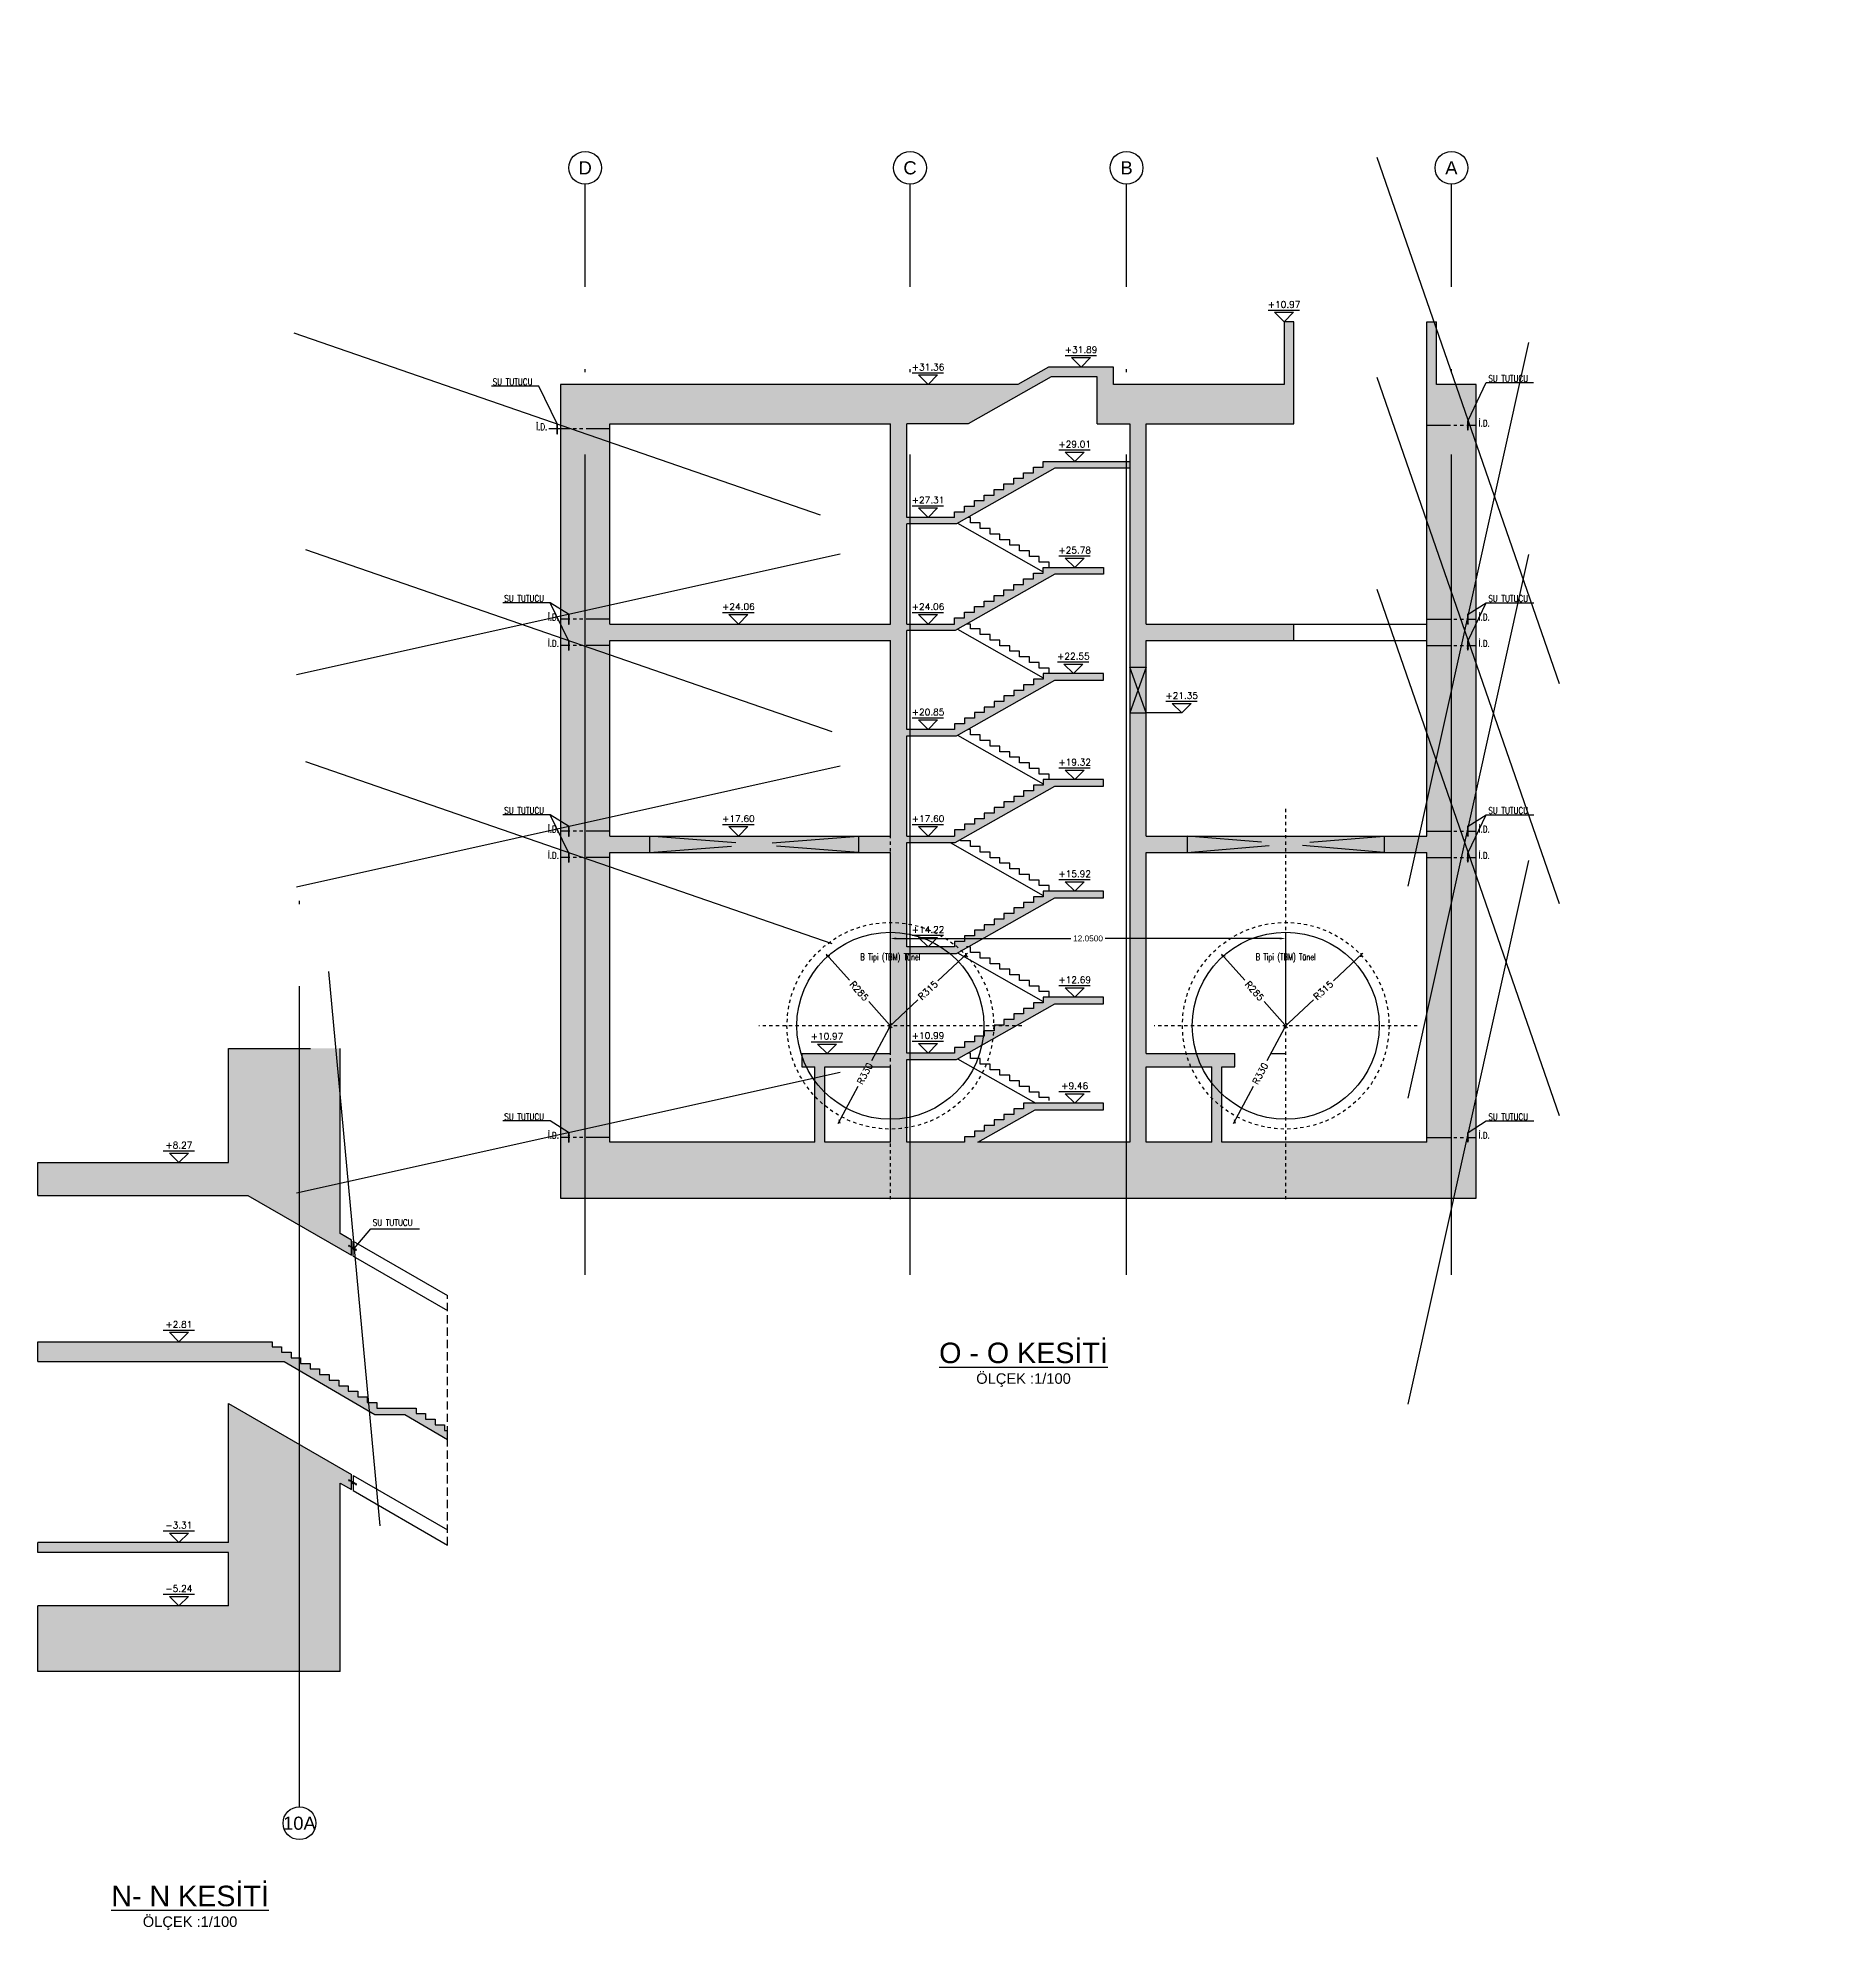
# Model space of a CAD drawing. Header units: millimetres. Extents: x 400382 to 401267, y 4543945 to 4544126.
# Drawn here: x 401211.9 to 401266.6, y 4543951.7 to 4544009.3 of the extents above; entities that cross this region are included whole.
import ezdxf
from ezdxf.enums import TextEntityAlignment as Align

# ---------------------------------------------------------------- set-up
doc = ezdxf.new("R2010")
doc.units = ezdxf.units.MM
for name, pattern in [('ACAD_ISO05W100', [33, 24, -3, 0, -3, 0, -3]), ('AKS', [3, 2.5, -0.25, 0, -0.25]), ('CIZGI', [0.4, 0.25, -0.15]), ('CONTINU', [0]), ('HIDDEN', [0.375, 0.25, -0.125]), ('UUC-ST-KAL-I05-101-U-000$0$ACAD_ISO05W100', [33, 24, -3, 0, -3, 0, -3])]:
    doc.linetypes.add(name, pattern=pattern)
for name, color, linetype in [('aks prota', 2, 'AKS'), ('caks prota', 4, 'Continuous'), ('görünüş prota', 4, 'Continuous'), ('iderzi_PROTA', 3, 'Continuous'), ('inşaat derzi prota', 11, 'Continuous'), ('kesik prota', 2, 'CIZGI'), ('kesit prota', 1, 'Continuous'), ('kesit tarama prota', 252, 'Continuous'), ('kolon tarama prota', 252, 'Continuous'), ('kot prota', 4, 'Continuous'), ('lkolon prota', 4, 'Continuous'), ('merdiven prota', 2, 'Continuous'), ('not prota', 2, 'Continuous'), ('not yazısı prota', 6, 'Continuous'), ('not çizgisi prota', 4, 'Continuous'), ('PRT-CST-rc_level', 6, 'Continuous'), ('PRT-CST-rc_levermark', 4, 'Continuous'), ('st_s_su tutucu', 2, 'Continuous'), ('st_s_ölçü', 4, 'Continuous'), ('t35 prota', 3, 'Continuous'), ('taks prota', 7, 'Continuous'), ('tplan prota', 7, 'Continuous'), ('UUC-ST-KAL-I05-101-U-000$0$st_s_su tutucu', 2, 'Continuous')]:
    doc.layers.add(name, color=color, linetype=linetype)
doc.styles.add('Arial', font='Arial.ttf')
doc.styles.add('OLCU', font='romanstw.shx')
doc.styles.get("Standard").update_dxf_attribs({"font": 'Arial.ttf'})
doc.styles.add('TAKS', font='Arial Unicode.ttf')
doc.styles.add('TEXT250', font='romanstw.shx', dxfattribs={"width": 0.8, "height": 25})
doc.styles.add('TSIMPLEX', font='romanstw.shx')
doc.dimstyles.new('1-100', dxfattribs={"dimscale": 0.5, "dimtxt": 2, "dimasz": 7.5, "dimexe": 3, "dimexo": 5, "dimgap": 5, "dimtad": 3, "dimdec": 1, "dimlfac": 2, "dimzin": 9, "dimdsep": 46, "dimtxsty": 'Standard', "dimblk": 'OBLIQUE', "dimcen": 0.09, "dimclrd": 3, "dimclre": 3, "dimclrt": 1, "dimadec": 3, "dimazin": 0, "dimtfac": 1, "dimtdec": 1, "dimtofl": 0, "dimtmove": 0, "dimatfit": 3, "dimfxl": 4, "dimtolj": 1, "dimtzin": 0, "dimarcsym": 0})
doc.dimstyles.new('1-50', dxfattribs={"dimtxt": 10, "dimasz": 4, "dimexe": 4, "dimexo": 8, "dimgap": 4, "dimtad": 1, "dimdec": 1, "dimrnd": 0.05, "dimzin": 9, "dimdsep": 46, "dimtxsty": 'OLCU', "dimblk1": 'OBLIQUE', "dimblk2": 'OBLIQUE', "dimsah": 1, "dimcen": 2, "dimdle": 4, "dimclrd": 4, "dimclre": 4, "dimclrt": 3, "dimadec": 1, "dimazin": 0, "dimtfac": 1, "dimtdec": 1, "dimtix": 1, "dimtmove": 2, "dimatfit": 3, "dimldrblk": 'OBLIQUE', "dimfxl": 1, "dimtvp": 1, "dimtolj": 1, "dimtzin": 1, "dimarcsym": 0})
doc.dimstyles.get("Standard").update_dxf_attribs({"dimtxt": 0.18, "dimasz": 0.18, "dimexe": 0.18, "dimexo": 0.0625, "dimgap": 0.09, "dimtad": 0, "dimtih": 1, "dimtoh": 1, "dimdec": 4, "dimzin": 0, "dimdsep": 46, "dimtxsty": 'Standard', "dimcen": 0.09, "dimadec": 0, "dimazin": 0, "dimtfac": 1, "dimtdec": 4, "dimtofl": 0, "dimtmove": 0, "dimatfit": 3, "dimfxl": 1, "dimtolj": 1, "dimtzin": 0, "dimarcsym": 0})

msp = doc.modelspace()

# ---------------------------------------------------------------- texts
at = {"layer": 'not yazısı prota', "ltscale": 0.05, "style": 'TSIMPLEX', "width": 0.8}
for s, p in [('SU TUTUCU', (401225.7336273849, 4543998.764849935)), ('SU TUTUCU', (401256.0790298709, 4543998.870413945)), ('İ.D.', (401255.7864132359, 4543997.504135087)), ('İ.D.', (401227.0624344961, 4543997.398571078)), ('SU TUTUCU', (401226.0877294962, 4543992.164849935)), ('SU TUTUCU', (401256.0790298709, 4543992.164850773)), ('İ.D.', (401227.4165366074, 4543991.598571077)), ('İ.D.', (401255.7864132359, 4543991.598571916)), ('İ.D.', (401227.4165366074, 4543990.798571077)), ('İ.D.', (401255.7864132359, 4543990.798571916)), ('SU TUTUCU', (401226.0877294962, 4543985.704849935)), ('SU TUTUCU', (401256.0790298709, 4543985.704850773)), ('İ.D.', (401227.4165366074, 4543985.138571077)), ('İ.D.', (401255.7864132359, 4543985.138571916)), ('İ.D.', (401227.4165366074, 4543984.338571077)), ('İ.D.', (401255.7864132359, 4543984.338571916)), ('SU TUTUCU', (401226.0877294962, 4543976.374849935)), ('SU TUTUCU', (401256.0790298709, 4543976.374850773)), ('İ.D.', (401227.4165366074, 4543975.808571077)), ('İ.D.', (401255.7864132359, 4543975.808571916))]:
    msp.add_text(s, height=0.2, dxfattribs=at).set_placement(p)
msp.add_text('SU TUTUCU', height=0.2, rotation=359.9999989161077, dxfattribs=at).set_placement((401222.0789050455, 4543973.148782031))
at = {"layer": 't35 prota', "style": 'Arial'}
msp.add_text('ÖLÇEK :1/100', height=0.32, rotation=0.01179466622436281, dxfattribs=at).set_placement((401241.9124363274, 4543968.482669537), align=Align.MIDDLE)
msp.add_text('ÖLÇEK :1/100', height=0.32, dxfattribs=at).set_placement((401216.5112347623, 4543951.934508774), align=Align.MIDDLE)
at = {"layer": 'taks prota', "style": 'TAKS'}
for s, p in [('D', (401228.5538558015, 4544005.388859559)), ('C', (401238.4538558015, 4544005.388859559)), ('B', (401245.0538558015, 4544005.388859559)), ('A', (401254.9538558015, 4544005.388859559)), ('10A', (401219.8440485839, 4543954.948991097))]:
    msp.add_text(s, height=0.4, rotation=359.5051674871739, dxfattribs=at).set_placement(p, align=Align.MIDDLE_CENTER)
at = {"layer": 'tplan prota', "style": 'Arial'}
msp.add_text('%%UO - O KESİTİ', height=0.625, rotation=0.01179466622436281, dxfattribs=at).set_placement((401241.9122562039, 4543969.357669518), align=Align.MIDDLE)
msp.add_text('%%UN- N KESİTİ', height=0.625, dxfattribs=at).set_placement((401216.5112347623, 4543952.809508774), align=Align.MIDDLE)

# ---------------------------------------------------------------- blocks, each defined once
blk = doc.blocks.new('KOTK5')
at = {"layer": 'PRT-CST-rc_levermark'}
blk.add_line((216.6666666667443, 160), (-213.3333333332557, 160), dxfattribs=at)
blk.add_lwpolyline([(130, 130), (-130, 130), (0, 0)], close=True, dxfattribs=at)
at = {"layer": 'PRT-CST-rc_level', "style": 'OLCU'}
blk.add_attdef('000.00', text='', height=90, dxfattribs=at).set_placement((0, 193.1381784435362), align=Align.CENTER)
blk = doc.blocks.new('_Oblique')
at = {"layer": 'st_s_ölçü', "lineweight": -2}
blk.add_line((-0.5, -0.5), (0.5, 0.5), dxfattribs=at)
blk = doc.blocks.new('*D49')
at = {"layer": 'Defpoints', "color": 0, "transparency": 16777216}
for p in [(-455.7768124120485, 109.5869111729116), (-265.7931828767396, -102.8541877429707)]:
    blk.add_point(p, dxfattribs=at)
at = {"layer": 'st_s_ölçü', "color": 4, "lineweight": -2, "transparency": 16777216}
for p, q in [((-461.1096862235661, 115.5501700898487), (-389.9253438287682, 35.95131222538865)), ((-260.4603090652221, -108.8174466599078), (-331.6446514600408, -29.21858879542449))]:
    blk.add_line(p, q, dxfattribs=at)
at = {"layer": 'st_s_ölçü', "color": 4, "lineweight": -2, "transparency": 16777216, "xscale": 8, "yscale": 8, "zscale": 8, "rotation": 131.8058995973175}
blk.add_blockref('_Oblique', (-455.7768124120485, 109.5869111729116), dxfattribs=at)
at = {"layer": 'st_s_ölçü', "color": 3, "transparency": 16777216, "insert": (-360.7849976444195, 3.366361714968633), "char_height": 20, "attachment_point": 5, "rotation": 311.8058995973175, "style": 'OLCU'}
blk.add_mtext('\\A1;R285', dxfattribs=at)
blk = doc.blocks.new('*D50')
at = {"layer": 'Defpoints', "color": 0, "transparency": 16777216}
for p in [(-36.3406229420434, 112.9617587007597), (-265.7931828767178, -102.8541877429798)]:
    blk.add_point(p, dxfattribs=at)
at = {"layer": 'st_s_ölçü', "color": 4, "lineweight": -2, "transparency": 16777216}
for p, q in [((-30.51325634052741, 118.4427986104425), (-120.6119750752906, 33.69874405447169)), ((-271.6205494782338, -108.3352276526625), (-181.5218307435179, -23.5911730967362))]:
    blk.add_line(p, q, dxfattribs=at)
at = {"layer": 'st_s_ölçü', "color": 4, "lineweight": -2, "transparency": 16777216, "xscale": 8, "yscale": 8, "zscale": 8, "rotation": 43.24583088137385}
blk.add_blockref('_Oblique', (-36.3406229420434, 112.9617587007597), dxfattribs=at)
at = {"layer": 'st_s_ölçü', "color": 3, "transparency": 16777216, "insert": (-151.0669029094242, 5.053785478889026), "char_height": 20, "attachment_point": 5, "rotation": 43.24583088137385, "style": 'OLCU'}
blk.add_mtext('\\A1;R315', dxfattribs=at)
blk = doc.blocks.new('*D51')
at = {"layer": 'Defpoints', "color": 0, "transparency": 16777216}
for p in [(-265.7931828767105, -102.8541877429579), (-421.0483857594118, -394.0514095323542)]:
    blk.add_point(p, dxfattribs=at)
at = {"layer": 'lkolon prota', "color": 4, "lineweight": -2, "transparency": 16777216}
for p, q in [((-262.0294203825846, -95.79486115412448), (-322.8545106894434, -209.8786212058137)), ((-424.8121482535377, -401.1107361211878), (-363.9870579466764, -287.0269760694938))]:
    blk.add_line(p, q, dxfattribs=at)
at = {"layer": 'lkolon prota', "color": 4, "lineweight": -2, "transparency": 16777216, "xscale": 8, "yscale": 8, "zscale": 8, "rotation": 241.9351701811658}
blk.add_blockref('_Oblique', (-421.0483857594118, -394.0514095323542), dxfattribs=at)
at = {"layer": 'lkolon prota', "color": 3, "transparency": 16777216, "insert": (-343.420784318052, -248.4527986376579), "char_height": 20, "attachment_point": 5, "rotation": 61.935170181165795, "style": 'OLCU'}
blk.add_mtext('\\A1;R330', dxfattribs=at)
blk = doc.blocks.new('D')
at = {"layer": 'st_s_su tutucu', "linetype": 'CONTINU', "ltscale": 0.2}
for p, q in [((-39987.83090962706, 52508.18991963421), (-39992.63090966878, 52508.18991966914)), ((-39992.63090966878, 52508.18991966914), (-39992.63090980848, 52507.38991968935)), ((-39992.63090980848, 52507.38991968935), (-39990.63090962501, 52506.05655179494)), ((-39990.63090992199, 52478.65671955824), (-39991.93117670823, 52478.6567195757)), ((-39991.93117670823, 52478.6567195757), (-39991.93117659182, 52477.72311959402)), ((-39991.93117659182, 52477.72311959402), (-39990.63090987367, 52477.72311951835)), ((-39990.6309096902, 52498.50671976196), (-39991.53117650332, 52498.50671977942)), ((-39991.53117650332, 52498.50671977942), (-39991.53117639622, 52497.87311976865)), ((-39991.53117639622, 52497.87311976865), (-39990.63090970417, 52497.87311978029)), ((-39990.63090980196, 52488.50671968629), (-39991.53117661508, 52488.50671963972)), ((-39991.53117661508, 52488.50671963972), (-39991.53117662905, 52487.87311965806)), ((-39991.53117662905, 52487.87311965806), (-39990.630909937, 52487.87311964059)), ((-39990.63090962501, 52506.05655179494), (-39990.6309096902, 52498.50671976196)), ((-39990.63090970417, 52497.87311978029), (-39990.63090980196, 52488.50671968629)), ((-39990.630909937, 52487.87311964059), (-39990.63090992199, 52478.65671955824)), ((-39990.630909937, 52468.50671965136), (-39990.63090992199, 52477.72311973372)), ((-39989.83090974534, 52506.05655187643), (-39987.83090964103, 52507.38991968935)), ((-39989.83090955907, 52498.50671965136), (-39989.83090974534, 52506.05655187643)), ((-39988.9306429881, 52498.50671966883), (-39989.83090955907, 52498.50671965136)), ((-39989.83090992229, 52488.50671961062), (-39989.83090981984, 52497.87311973373)), ((-39989.83090981984, 52497.87311973373), (-39988.93064300207, 52497.87311962313)), ((-39988.93064335132, 52488.50671965136), (-39989.83090992229, 52488.50671961062)), ((-39989.83091007002, 52478.65671960481), (-39989.8309099316, 52487.87311978029)), ((-39989.8309099316, 52487.87311978029), (-39988.93064311383, 52487.87311964059)), ((-39988.53064343977, 52478.65671965137), (-39989.83091007002, 52478.65671960481)), ((-39989.83090998934, 52477.72311965805), (-39988.53064344908, 52477.72311964058)), ((-39989.83091007002, 52477.72311968715), (-39989.8309099316, 52468.50671951166)), ((-39988.93064300207, 52497.87311962313), (-39988.9306429881, 52498.50671966883)), ((-39988.93064311383, 52487.87311964059), (-39988.93064335132, 52488.50671965136)), ((-39988.53064344908, 52477.72311964058), (-39988.53064343977, 52478.65671965137)), ((-39987.83090964103, 52507.38991968935), (-39987.83090962706, 52508.18991963421)), ((-39992.63090980848, 52448.98991960261), (-39990.63090962501, 52450.32328749701)), ((-39992.63090966878, 52448.18991962282), (-39992.63090980848, 52448.98991960261)), ((-39987.83090962706, 52448.18991965774), (-39992.63090966878, 52448.18991962282)), ((-39991.53117661508, 52467.87311965223), (-39991.53117662905, 52468.5067196339)), ((-39991.53117662905, 52468.5067196339), (-39990.630909937, 52468.50671965136)), ((-39990.63090980196, 52467.87311960567), (-39991.53117661508, 52467.87311965223)), ((-39991.53117650332, 52457.87311951254), (-39991.53117639622, 52458.50671952331)), ((-39991.53117639622, 52458.50671952331), (-39990.63090970417, 52458.50671951166)), ((-39990.6309096902, 52457.87311953), (-39991.53117650332, 52457.87311951254)), ((-39990.63090970417, 52458.50671951166), (-39990.63090980196, 52467.87311960567)), ((-39990.63090962501, 52450.32328749701), (-39990.6309096902, 52457.87311953)), ((-39989.8309099316, 52468.50671951166), (-39988.93064311383, 52468.50671965136)), ((-39988.93064335132, 52467.87311964059), (-39989.83090992229, 52467.87311968134)), ((-39989.83090992229, 52467.87311968134), (-39989.83090981984, 52458.50671955823)), ((-39989.83090981984, 52458.50671955823), (-39988.93064300207, 52458.50671966883)), ((-39988.9306429881, 52457.87311962313), (-39989.83090955907, 52457.87311964059)), ((-39989.83090955907, 52457.87311964059), (-39989.83090974534, 52450.32328741552)), ((-39989.83090974534, 52450.32328741552), (-39987.83090964103, 52448.98991960261)), ((-39988.93064311383, 52468.50671965136), (-39988.93064335132, 52467.87311964059)), ((-39988.93064300207, 52458.50671966883), (-39988.9306429881, 52457.87311962313)), ((-39987.83090964103, 52448.98991960261), (-39987.83090962706, 52448.18991965774))]:
    blk.add_line(p, q, dxfattribs=at)
blk = doc.blocks.new('*D103')
at = {"color": 0, "lineweight": -2, "transparency": 16777216}
for p, q in [((401237.8538568822, 4543979.30968564), (401237.8538568822, 4543982.08628982)), ((401238.0338568822, 4543981.906289821), (401243.3540819845, 4543981.906289821)), ((401249.7238568821, 4543981.906289821), (401244.4036317798, 4543981.906289821)), ((401249.9038568821, 4543979.30968564), (401249.9038568821, 4543982.08628982))]:
    blk.add_line(p, q, dxfattribs=at)
at = {"color": 0, "transparency": 16777216}
for points in [[(401238.0338568822, 4543981.936289821), (401238.0338568822, 4543981.87628982), (401237.8538568822, 4543981.906289821)], [(401249.7238568821, 4543981.936289821), (401249.7238568821, 4543981.87628982), (401249.9038568821, 4543981.906289821)]]:
    blk.add_solid(points, dxfattribs=at)
at = {"layer": 'Defpoints', "color": 0, "transparency": 16777216}
for p in [(401237.8538568822, 4543981.906289821), (401237.8538568822, 4543979.24718564), (401249.9038568821, 4543979.24718564)]:
    blk.add_point(p, dxfattribs=at)
at = {"color": 0, "transparency": 16777216, "insert": (401243.8788568822, 4543981.906289821), "char_height": 0.18, "attachment_point": 5}
blk.add_mtext('\\A1;12.0500', dxfattribs=at)
blk = doc.blocks.new('A$C127942D9')
at = {"layer": 'aks prota', "ltscale": 2}
blk.add_line((-265.7931828767323, -631.6843460802356), (-265.7931828767178, 559.6811305509054), dxfattribs=at)
at = {"layer": 'aks prota'}
blk.add_line((135.1872869510917, -102.8541877429761), (-666.7736527046291, -102.8541877429725), dxfattribs=at)
at = {"layer": 'görünüş prota', "color": 6, "linetype": 'CIZGI', "ltscale": 2}
blk.add_circle((-265.7931828767323, -102.8541877429652), 315, dxfattribs=at)
at = {"layer": 'görünüş prota', "color": 6}
blk.add_circle((-265.7931828767105, -102.8541877429798), 285, dxfattribs=at)
at = {"layer": 'not prota', "style": 'TEXT250', "width": 0.7}
blk.add_text('B Tipi (TBM) Tünel', height=20, dxfattribs=at).set_placement((-265.7931828766596, 106.8190974679765), align=Align.MIDDLE_CENTER)
at = {"layer": 'lkolon prota'}
dim = blk.add_radius_dim(center=(-265.7931828767105, -102.8541877429579), mpoint=(-421.0483857594118, -394.0514095323542), dimstyle='1-100', dxfattribs=at)
dim.commit()
dim.dimension.update_dxf_attribs({"geometry": '*D51', "text_midpoint": (-343.420784318052, -248.4527986376579), "dimtype": 132})
at = {"layer": 'st_s_ölçü'}
for center, mpoint, picture, middle in [((-265.7931828767396, -102.8541877429707), (-455.7768124120485, 109.5869111729116), '*D49', (-360.7849976444195, 3.366361714968633)), ((-265.7931828767178, -102.8541877429798), (-36.3406229420434, 112.9617587007597), '*D50', (-151.0669029094242, 5.053785478889026))]:
    dim = blk.add_radius_dim(center=center, mpoint=mpoint, dimstyle='1-100', dxfattribs=at)
    dim.commit()
    dim.dimension.update_dxf_attribs({"geometry": picture, "text_midpoint": middle, "dimtype": 132})

# ---------------------------------------------------------------- dimensions: what is measured, and where the dimension line sits
dim = msp.add_aligned_dim(p1=(401249.9038568821, 4543979.24718564), p2=(401237.8538568822, 4543979.24718564), distance=-2.659104180522263, dimstyle='Standard')
dim.commit()
dim.dimension.update_dxf_attribs({"geometry": '*D103', "text_midpoint": (401243.8788568822, 4543981.906289821)})

# ---------------------------------------------------------------- hatches: boundary and pattern name
at = {"layer": 'kesit tarama prota'}
h = msp.add_hatch(color=256, dxfattribs=at)
h.dxf.hatch_style = 1
h.paths.add_polyline_path([(401255.7038558015, 4543973.997185641), (401255.7038558015, 4543998.787185641), (401254.5038558014, 4543998.787185641), (401254.5038558014, 4544000.697185641), (401254.2038558015, 4544000.697185641), (401254.2038558015, 4543985.02718564), (401245.6538558016, 4543985.02718564), (401245.6538558016, 4543990.98718564), (401250.1538550807, 4543990.98718564), (401250.1538550807, 4543991.48718564), (401245.6538558016, 4543991.48718564), (401245.6538558016, 4543997.587185641), (401250.1538558016, 4543997.587185641), (401250.1538558016, 4544000.697185641), (401249.8538558448, 4544000.697185641), (401249.8538558448, 4543998.787185641), (401244.6538558016, 4543998.787185641), (401244.6538558016, 4543999.31718564), (401242.6719292297, 4543999.31718564), (401241.7366351121, 4543998.787185641), (401227.8038558015, 4543998.787185641), (401227.8038558015, 4543973.997185641)])
h.paths.add_polyline_path([(401240.5195249697, 4543975.697185641), (401242.2665837932, 4543976.68718564), (401244.3538558015, 4543976.68718564), (401244.3538558015, 4543976.887185641), (401241.9138558016, 4543976.887185641), (401241.9138558016, 4543976.717185641), (401241.6138558015, 4543976.717185641), (401241.6138558015, 4543976.547185641), (401241.3138558015, 4543976.547185641), (401241.3138558015, 4543976.377185641), (401241.0138558015, 4543976.377185641), (401241.0138558015, 4543976.207185641), (401240.7138558015, 4543976.207185641), (401240.7138558015, 4543976.037185641), (401240.4138558016, 4543976.037185641), (401240.4138558016, 4543975.867185641), (401240.1138558015, 4543975.867185641), (401240.1138558015, 4543975.697185641), (401238.3538558015, 4543975.697185641), (401238.3538558015, 4543978.217185641), (401239.8665837933, 4543978.217185641), (401242.8665837933, 4543979.917185641), (401244.3538558015, 4543979.917185641), (401244.3538558015, 4543980.117185641), (401242.5138558015, 4543980.117185641), (401242.5138558015, 4543979.947185641), (401242.2138558015, 4543979.947185641), (401242.2138558015, 4543979.77718564), (401241.9138558016, 4543979.77718564), (401241.9138558016, 4543979.60718564), (401241.6138558015, 4543979.60718564), (401241.6138558015, 4543979.43718564), (401241.3138558015, 4543979.43718564), (401241.3138558015, 4543979.267185641), (401241.0138558015, 4543979.267185641), (401241.0138558015, 4543979.097185641), (401240.7138558015, 4543979.097185641), (401240.7138558015, 4543978.927185641), (401240.4138558016, 4543978.927185641), (401240.4138558016, 4543978.757185641), (401240.1138558015, 4543978.757185641), (401240.1138558015, 4543978.587185641), (401239.8138558015, 4543978.587185641), (401239.8138558015, 4543978.417185641), (401238.3538558015, 4543978.417185641), (401238.3538558015, 4543981.447185641), (401239.8665837933, 4543981.447185641), (401242.8665837933, 4543983.14718564), (401244.3538558015, 4543983.14718564), (401244.3538558015, 4543983.347185641), (401242.5138558015, 4543983.347185641), (401242.5138558015, 4543983.177185641), (401242.2138558015, 4543983.177185641), (401242.2138558015, 4543983.007185641), (401241.9138558016, 4543983.007185641), (401241.9138558016, 4543982.837185641), (401241.6138558015, 4543982.837185641), (401241.6138558015, 4543982.667185641), (401241.3138558015, 4543982.667185641), (401241.3138558015, 4543982.497185641), (401241.0138558015, 4543982.497185641), (401241.0138558015, 4543982.327185641), (401240.7138558015, 4543982.327185641), (401240.7138558015, 4543982.157185641), (401240.4138558016, 4543982.157185641), (401240.4138558016, 4543981.98718564), (401240.1138558015, 4543981.98718564), (401240.1138558015, 4543981.81718564), (401239.8138558015, 4543981.81718564), (401239.8138558015, 4543981.64718564), (401238.3538558015, 4543981.64718564), (401238.3538558015, 4543984.827185641), (401239.8312896756, 4543984.827185641), (401242.8665837933, 4543986.547185641), (401244.3538558015, 4543986.547185641), (401244.3538558015, 4543986.747185641), (401242.5138558015, 4543986.747185641), (401242.5138558015, 4543986.577185641), (401242.2138558015, 4543986.577185641), (401242.2138558015, 4543986.407185641), (401241.9138558016, 4543986.407185641), (401241.9138558016, 4543986.23718564), (401241.6138558015, 4543986.23718564), (401241.6138558015, 4543986.06718564), (401241.3138558015, 4543986.06718564), (401241.3138558015, 4543985.89718564), (401241.0138558015, 4543985.89718564), (401241.0138558015, 4543985.72718564), (401240.7138558015, 4543985.72718564), (401240.7138558015, 4543985.557185641), (401240.4138558016, 4543985.557185641), (401240.4138558016, 4543985.387185641), (401240.1138558015, 4543985.387185641), (401240.1138558015, 4543985.217185641), (401239.8138558015, 4543985.217185641), (401239.8138558015, 4543985.02718564), (401238.3538558015, 4543985.02718564), (401238.3538558015, 4543988.077185641), (401239.8665837933, 4543988.077185641), (401242.8665837933, 4543989.77718564), (401244.3538558015, 4543989.77718564), (401244.3538558015, 4543989.97718564), (401242.5138558015, 4543989.97718564), (401242.5138558015, 4543989.807185641), (401242.2138558015, 4543989.807185641), (401242.2138558015, 4543989.637185641), (401241.9138558016, 4543989.637185641), (401241.9138558016, 4543989.467185641), (401241.6138558015, 4543989.467185641), (401241.6138558015, 4543989.297185641), (401241.3138558015, 4543989.297185641), (401241.3138558015, 4543989.127185641), (401241.0138558015, 4543989.127185641), (401241.0138558015, 4543988.957185641), (401240.7138558015, 4543988.957185641), (401240.7138558015, 4543988.787185641), (401240.4138558016, 4543988.787185641), (401240.4138558016, 4543988.617185641), (401240.1138558015, 4543988.617185641), (401240.1138558015, 4543988.447185641), (401239.8138558015, 4543988.447185641), (401239.8138558015, 4543988.27718564), (401238.3538558015, 4543988.27718564), (401238.3538558015, 4543991.287185641), (401239.8312896757, 4543991.287185641), (401242.8665837933, 4543993.007185641), (401244.3538558015, 4543993.007185641), (401244.3538558015, 4543993.207185641), (401242.5138558015, 4543993.207185641), (401242.5138558015, 4543993.037185641), (401242.2138558015, 4543993.037185641), (401242.2138558015, 4543992.867185641), (401241.9138558016, 4543992.867185641), (401241.9138558016, 4543992.697185641), (401241.6138558015, 4543992.697185641), (401241.6138558015, 4543992.52718564), (401241.3138558015, 4543992.52718564), (401241.3138558015, 4543992.35718564), (401241.0138558015, 4543992.35718564), (401241.0138558015, 4543992.18718564), (401240.7138558015, 4543992.18718564), (401240.7138558015, 4543992.017185641), (401240.4138558016, 4543992.017185641), (401240.4138558016, 4543991.847185641), (401240.1138558015, 4543991.847185641), (401240.1138558015, 4543991.677185641), (401239.8138558015, 4543991.677185641), (401239.8138558015, 4543991.48718564), (401238.3538558015, 4543991.48718564), (401238.3538558015, 4543994.537185641), (401239.8665837933, 4543994.537185641), (401242.8665837933, 4543996.23718564), (401245.1538558016, 4543996.23718564), (401245.1538558016, 4543996.43718564), (401242.5138558015, 4543996.43718564), (401242.5138558015, 4543996.267185641), (401242.2138558015, 4543996.267185641), (401242.2138558015, 4543996.097185641), (401241.9138558016, 4543996.097185641), (401241.9138558016, 4543995.927185641), (401241.6138558015, 4543995.927185641), (401241.6138558015, 4543995.757185641), (401241.3138558015, 4543995.757185641), (401241.3138558015, 4543995.587185641), (401241.0138558015, 4543995.587185641), (401241.0138558015, 4543995.417185641), (401240.7138558015, 4543995.417185641), (401240.7138558015, 4543995.247185641), (401240.4138558016, 4543995.247185641), (401240.4138558016, 4543995.077185641), (401240.1138558015, 4543995.077185641), (401240.1138558015, 4543994.907185641), (401239.8138558015, 4543994.907185641), (401239.8138558015, 4543994.73718564), (401238.3538558015, 4543994.73718564), (401238.3538558015, 4543997.587185641), (401240.2274918057, 4543997.587185641), (401242.7510212174, 4543999.017185641), (401244.1538558016, 4543999.017185641), (401244.1538558016, 4543997.587185641), (401245.1538558016, 4543997.587185641), (401245.1538558016, 4543975.697185641)], flags=16)
h.paths.add_polyline_path([(401245.6538558016, 4543975.697185641), (401245.6538558016, 4543977.997185641), (401247.6538558016, 4543977.997185641), (401247.6538558016, 4543975.697185641)], flags=16)
h.paths.add_polyline_path([(401247.9538558015, 4543975.697185641), (401247.9538558015, 4543977.997185641), (401248.3538558015, 4543977.997185641), (401248.3538558015, 4543978.39718564), (401245.6538558016, 4543978.39718564), (401245.6538558016, 4543984.52718564), (401254.2038558015, 4543984.52718564), (401254.2038558015, 4543975.697185641)], flags=16)
h.paths.add_polyline_path([(401237.8538558015, 4543975.697185641), (401235.8538558015, 4543975.697185641), (401235.8538558015, 4543977.997185641), (401237.8538558015, 4543977.997185641)], flags=16)
h.paths.add_polyline_path([(401237.8538558015, 4543978.39718564), (401235.1538558016, 4543978.39718564), (401235.1538558016, 4543977.997185641), (401235.5538558015, 4543977.997185641), (401235.5538558015, 4543975.697185641), (401229.3038558015, 4543975.697185641), (401229.3038558015, 4543984.52718564), (401237.8538558015, 4543984.52718564)], flags=16)
h.paths.add_polyline_path([(401237.8538558015, 4543985.02718564), (401229.3038558015, 4543985.02718564), (401229.3038558015, 4543990.98718564), (401237.8538558015, 4543990.98718564)], flags=16)
h.paths.add_polyline_path([(401237.8538558015, 4543991.48718564), (401229.3038558015, 4543991.48718564), (401229.3038558015, 4543997.587185641), (401237.8538558015, 4543997.587185641)], flags=16)
h = msp.add_hatch(color=256, dxfattribs=at)
h.dxf.hatch_style = 1
h.paths.add_polyline_path([(401217.6836631055, 4543975.079030236), (401211.8718751792, 4543975.079030236), (401211.8718751792, 4543974.079030236), (401218.2737015166, 4543974.079030236), (401221.432676441, 4543972.255195213), (401221.432676441, 4543972.717075429), (401221.0862662795, 4543972.917075429), (401221.0862662795, 4543978.557439307), (401217.6836631055, 4543978.557439307)])
h = msp.add_hatch(color=256, dxfattribs=at)
h.dxf.hatch_style = 1
h.paths.add_polyline_path([(401217.6836631055, 4543969.019030237), (401219.3823155399, 4543969.019030237), (401222.1458449517, 4543967.399030237), (401223.0558449517, 4543967.399030237), (401224.3557074787, 4543966.637041858), (401224.3557074787, 4543966.919030236), (401224.2701446297, 4543966.919030236), (401224.2701446297, 4543967.089030236), (401223.9801446297, 4543967.089030236), (401223.9801446297, 4543967.259030236), (401223.6901446296, 4543967.259030236), (401223.6901446296, 4543967.429030236), (401223.4001446297, 4543967.429030236), (401223.4001446297, 4543967.599030236), (401222.2001446296, 4543967.599030236), (401222.2001446296, 4543967.769030237), (401221.9101446297, 4543967.769030237), (401221.9101446297, 4543967.939030237), (401221.6201446297, 4543967.939030237), (401221.6201446297, 4543968.109030236), (401221.3301446296, 4543968.109030236), (401221.3301446296, 4543968.279030236), (401221.0401446296, 4543968.279030236), (401221.0401446296, 4543968.449030236), (401220.7501446297, 4543968.449030236), (401220.7501446297, 4543968.619030236), (401220.4601446296, 4543968.619030236), (401220.4601446296, 4543968.789030236), (401220.1701446297, 4543968.789030236), (401220.1701446297, 4543968.959030236), (401219.8801446297, 4543968.959030236), (401219.8801446297, 4543969.129030236), (401219.5901446296, 4543969.129030236), (401219.5901446296, 4543969.299030236), (401219.3001446296, 4543969.299030236), (401219.3001446296, 4543969.469030236), (401219.0101446297, 4543969.469030236), (401219.0101446297, 4543969.619030236), (401211.8718751792, 4543969.619030236), (401211.8718751792, 4543969.019030237)])
h = msp.add_hatch(color=256, dxfattribs=at)
h.dxf.hatch_style = 1
h.paths.add_polyline_path([(401221.0862662795, 4543965.313694409), (401221.4326755611, 4543965.113692884), (401221.4326755611, 4543965.575574273), (401217.6836631055, 4543967.740089614), (401217.6836631055, 4543963.499030236), (401211.8718751792, 4543963.499030236), (401211.8718751792, 4543963.199030236), (401217.6836631055, 4543963.199030236), (401217.6836631055, 4543961.569030236), (401211.8718751792, 4543961.569030236), (401211.8718751792, 4543959.569030236), (401221.0862662795, 4543959.569030236)])

# ---------------------------------------------------------------- linework, layer by layer
at = {"layer": 'aks prota', "ltscale": 10}
for p, q in [((401228.5538923078, 4543971.658362587), (401228.5538923078, 4544004.888859559)), ((401238.4538923078, 4543971.658362587), (401238.4538923078, 4544004.888859559)), ((401245.0538923078, 4543971.658362587), (401245.0538923078, 4544004.888859559)), ((401254.9538558015, 4543971.658362587), (401254.9538558015, 4544004.888859559)), ((401219.8440485839, 4543955.448991097), (401219.8440485839, 4543984.162496141))]:
    msp.add_line(p, q, dxfattribs=at)
at = {"layer": 'caks prota', "ltscale": 0.05}
for centre in [(401228.5538558015, 4544005.388859559), (401238.4538558015, 4544005.388859559), (401245.0538558015, 4544005.388859559), (401254.9538558015, 4544005.388859559), (401219.8440485839, 4543954.948991097)]:
    msp.add_circle(centre, 0.5, dxfattribs=at)
at = {"layer": 'görünüş prota'}
for points in [[(401239.9038558016, 4543994.558306445), (401242.5138558015, 4543993.079306445)], [(401242.6938558015, 4543993.207185641), (401242.6938558015, 4543993.377185641), (401242.3938558016, 4543993.377185641), (401242.3938558016, 4543993.547185641), (401242.0938558015, 4543993.547185641), (401242.0938558015, 4543993.717185641), (401241.7938558015, 4543993.717185641), (401241.7938558015, 4543993.887185641), (401241.4938558015, 4543993.887185641), (401241.4938558015, 4543994.057185641), (401241.1938558015, 4543994.057185641), (401241.1938558015, 4543994.22718564), (401240.8938558016, 4543994.22718564), (401240.8938558016, 4543994.39718564), (401240.5938558015, 4543994.39718564), (401240.5938558015, 4543994.56718564), (401240.2938558015, 4543994.56718564), (401240.2938558015, 4543994.73718564), (401240.2195249697, 4543994.73718564)], [(401242.6938558015, 4543989.97718564), (401242.6938558015, 4543990.14718564), (401242.3938558016, 4543990.14718564), (401242.3938558016, 4543990.31718564), (401242.0938558015, 4543990.31718564), (401242.0938558015, 4543990.48718564), (401241.7938558015, 4543990.48718564), (401241.7938558015, 4543990.657185641), (401241.4938558015, 4543990.657185641), (401241.4938558015, 4543990.827185641), (401241.1938558015, 4543990.827185641), (401241.1938558015, 4543990.997185641), (401240.8938558016, 4543990.997185641), (401240.8938558016, 4543991.167185641), (401240.5938558015, 4543991.167185641), (401240.5938558015, 4543991.337185641), (401240.2938558015, 4543991.337185641), (401240.2938558015, 4543991.48718564), (401240.1842308521, 4543991.48718564)], [(401250.1538550807, 4543991.48718564), (401254.2038558015, 4543991.48718564)], [(401239.9038558016, 4543991.328306445), (401242.5138558015, 4543989.849306446)], [(401250.1459971156, 4543990.98718564), (401254.2038558015, 4543990.98718564)], [(401239.9038558016, 4543988.098306445), (401242.5138558015, 4543986.619306445)], [(401242.6938558015, 4543986.747185641), (401242.6938558015, 4543986.917185641), (401242.3938558016, 4543986.917185641), (401242.3938558016, 4543987.087185641), (401242.0938558015, 4543987.087185641), (401242.0938558015, 4543987.257185641), (401241.7938558015, 4543987.257185641), (401241.7938558015, 4543987.427185641), (401241.4938558015, 4543987.427185641), (401241.4938558015, 4543987.597185641), (401241.1938558015, 4543987.597185641), (401241.1938558015, 4543987.767185641), (401240.8938558016, 4543987.767185641), (401240.8938558016, 4543987.93718564), (401240.5938558015, 4543987.93718564), (401240.5938558015, 4543988.10718564), (401240.2938558015, 4543988.10718564), (401240.2938558015, 4543988.27718564), (401240.2195249697, 4543988.27718564)], [(401239.6764219274, 4543984.827185641), (401242.5138558015, 4543983.219306446)], [(401242.6938558015, 4543983.347185641), (401242.6938558015, 4543983.517185641), (401242.3938558016, 4543983.517185641), (401242.3938558016, 4543983.68718564), (401242.0938558015, 4543983.68718564), (401242.0938558015, 4543983.85718564), (401241.7938558015, 4543983.85718564), (401241.7938558015, 4543984.02718564), (401241.4938558015, 4543984.02718564), (401241.4938558015, 4543984.197185641), (401241.1938558015, 4543984.197185641), (401241.1938558015, 4543984.367185641), (401240.8938558016, 4543984.367185641), (401240.8938558016, 4543984.537185641), (401240.5938558015, 4543984.537185641), (401240.5938558015, 4543984.707185641), (401240.2938558015, 4543984.707185641), (401240.2938558015, 4543984.877185641), (401239.9938558015, 4543984.877185641), (401239.9938558015, 4543984.919306445)], [(401242.6938558015, 4543980.117185641), (401242.6938558015, 4543980.287185641), (401242.3938558016, 4543980.287185641), (401242.3938558016, 4543980.457185641), (401242.0938558015, 4543980.457185641), (401242.0938558015, 4543980.627185641), (401241.7938558015, 4543980.627185641), (401241.7938558015, 4543980.797185641), (401241.4938558015, 4543980.797185641), (401241.4938558015, 4543980.967185641), (401241.1938558015, 4543980.967185641), (401241.1938558015, 4543981.137185641), (401240.8938558016, 4543981.137185641), (401240.8938558016, 4543981.307185641), (401240.5938558015, 4543981.307185641), (401240.5938558015, 4543981.47718564), (401240.2938558015, 4543981.47718564), (401240.2938558015, 4543981.64718564), (401240.1763085416, 4543981.64718564)], [(401239.9038558016, 4543981.468306446), (401242.5138558015, 4543979.989306445)], [(401239.9038558016, 4543978.238306445), (401242.2881866333, 4543976.887185641)], [(401242.6938558015, 4543976.967185641), (401242.6938558015, 4543977.057185641), (401242.3938558016, 4543977.057185641), (401242.3938558016, 4543977.22718564), (401242.0938558015, 4543977.22718564), (401242.0938558015, 4543977.39718564), (401241.7938558015, 4543977.39718564), (401241.7938558015, 4543977.56718564), (401241.4938558015, 4543977.56718564), (401241.4938558015, 4543977.73718564), (401241.1938558015, 4543977.73718564), (401241.1938558015, 4543977.907185641), (401240.8938558016, 4543977.907185641), (401240.8938558016, 4543978.077185641), (401240.5938558015, 4543978.077185641), (401240.5938558015, 4543978.247185641), (401240.2938558015, 4543978.247185641), (401240.2938558015, 4543978.417185641), (401240.2195249697, 4543978.417185641)]]:
    msp.add_lwpolyline(points, dxfattribs=at)
at = {"layer": 'iderzi_PROTA'}
msp.add_line((401249.4506694457, 4543978.39718564), (401249.9038568821, 4543978.39718564), dxfattribs=at)
at = {"layer": 'inşaat derzi prota', "linetype": 'ACAD_ISO05W100', "ltscale": 0.03}
for points in [[(401229.3038557079, 4543997.43718564), (401227.4497538352, 4543997.43718564)], [(401254.2038558015, 4543997.542748812), (401255.7038558015, 4543997.542748812)], [(401229.3038559465, 4543991.637185641), (401227.8038559465, 4543991.637185641)], [(401254.2038558015, 4543991.637186479), (401255.7038558015, 4543991.637186479)], [(401229.3038559465, 4543990.83718564), (401227.8038559465, 4543990.83718564)], [(401254.2038558015, 4543990.837185641), (401255.7038558015, 4543990.837185641)], [(401229.3038559465, 4543985.17718564), (401227.8038559465, 4543985.177185641)], [(401254.2038558015, 4543985.177186479), (401255.7038558015, 4543985.177186479)], [(401229.3038559465, 4543984.37718564), (401227.8038559465, 4543984.37718564)], [(401254.2038558015, 4543984.377185641), (401255.7038558015, 4543984.377185641)], [(401229.3038559465, 4543975.847185641), (401227.8038559465, 4543975.847185641)], [(401254.2038558015, 4543975.847186479), (401255.7038558015, 4543975.847186479)]]:
    msp.add_lwpolyline(points, dxfattribs=at)
at = {"layer": 'kesik prota', "ltscale": 10}
for p, q in [((401211.8718751792, 4543974.079030236), (401211.8718751792, 4543975.079030236)), ((401211.8718751792, 4543969.019030237), (401211.8718751792, 4543969.619030236))]:
    msp.add_line(p, q, dxfattribs=at)
for points in [[(401245.1538568821, 4543990.177185641), (401245.6538558016, 4543990.177185641), (401245.1538558016, 4543988.77718564), (401245.6538558016, 4543988.77718564), (401245.1538558016, 4543990.177185641)], [(401217.6836631055, 4543978.557439307), (401221.0862662795, 4543978.557439307)], [(401211.8718751792, 4543963.199030236), (401211.8718751792, 4543963.499030236)], [(401211.8718751792, 4543959.569030236), (401211.8718751792, 4543961.569030236)]]:
    msp.add_lwpolyline(points, dxfattribs=at)
at = {"layer": 'kesit prota', "color": 1}
for p, q in [((401254.2038558015, 4543985.02718564), (401254.2038558015, 4544000.697185641)), ((401254.2038558015, 4544000.697185641), (401254.5038558014, 4544000.697185641)), ((401229.3038558015, 4543991.48718564), (401229.3038558015, 4543997.587185641)), ((401229.3038558015, 4543997.587185641), (401237.8538558015, 4543997.587185641)), ((401237.8538558015, 4543991.48718564), (401237.8538558015, 4543997.587185641)), ((401238.3538558015, 4543994.73718564), (401238.3538558015, 4543997.587185641)), ((401244.1538558016, 4543997.587185641), (401245.1538558016, 4543997.587185641)), ((401238.3538558015, 4543991.48718564), (401238.3538558015, 4543994.537185641)), ((401229.3038558015, 4543991.48718564), (401237.8538558015, 4543991.48718564)), ((401238.3538558015, 4543991.48718564), (401239.8138558015, 4543991.48718564)), ((401245.6538558016, 4543991.48718564), (401250.1538550807, 4543991.48718564)), ((401250.1538550807, 4543990.98718564), (401250.1538550807, 4543991.48718564)), ((401229.3038558015, 4543985.02718564), (401229.3038558015, 4543990.98718564)), ((401229.3038558015, 4543990.98718564), (401237.8538558015, 4543990.98718564)), ((401237.8538558015, 4543985.02718564), (401237.8538558015, 4543990.98718564)), ((401238.3538558015, 4543988.27718564), (401238.3538558015, 4543991.287185641)), ((401245.6538558016, 4543985.02718564), (401245.6538558016, 4543990.98718564)), ((401245.6538558016, 4543990.98718564), (401250.1538550807, 4543990.98718564)), ((401238.3538558015, 4543985.02718564), (401238.3538558015, 4543988.077185641)), ((401229.3038558015, 4543985.02718564), (401237.8538558015, 4543985.02718564)), ((401229.3038558015, 4543975.697185641), (401229.3038558015, 4543984.52718564)), ((401229.3038558015, 4543984.52718564), (401237.8538558015, 4543984.52718564)), ((401237.8538558015, 4543978.39718564), (401237.8538558015, 4543984.52718564)), ((401238.3538558015, 4543985.02718564), (401239.8138558015, 4543985.02718564)), ((401238.3538558015, 4543981.64718564), (401238.3538558015, 4543984.827185641)), ((401245.6538558016, 4543985.02718564), (401254.2038558015, 4543985.02718564)), ((401245.6538558016, 4543978.39718564), (401245.6538558016, 4543984.52718564)), ((401245.6538558016, 4543984.52718564), (401254.2038558015, 4543984.52718564)), ((401254.2038558015, 4543975.697185641), (401254.2038558015, 4543984.52718564)), ((401238.3538558015, 4543978.417185641), (401238.3538558015, 4543981.447185641)), ((401221.0862662795, 4543972.917075429), (401221.0862662795, 4543978.557439307)), ((401235.1538558016, 4543978.39718564), (401237.8538558015, 4543978.39718564)), ((401235.1538558016, 4543978.39718564), (401235.1538558016, 4543977.997185641)), ((401245.6538558016, 4543978.39718564), (401248.3538558015, 4543978.39718564)), ((401248.3538558015, 4543977.997185641), (401248.3538558015, 4543978.39718564)), ((401235.1538558016, 4543977.997185641), (401235.5538558015, 4543977.997185641)), ((401235.5538558015, 4543975.697185641), (401235.5538558015, 4543977.997185641)), ((401235.8538558015, 4543977.997185641), (401237.8538558015, 4543977.997185641)), ((401235.8538558015, 4543975.697185641), (401235.8538558015, 4543977.997185641)), ((401237.8538558015, 4543975.697185641), (401237.8538558015, 4543977.997185641)), ((401245.6538558016, 4543975.697185641), (401245.6538558016, 4543977.997185641)), ((401245.6538558016, 4543977.997185641), (401247.6538558016, 4543977.997185641)), ((401247.6538558016, 4543975.697185641), (401247.6538558016, 4543977.997185641)), ((401247.9538558015, 4543977.997185641), (401248.3538558015, 4543977.997185641)), ((401247.9538558015, 4543975.697185641), (401247.9538558015, 4543977.997185641)), ((401235.5538558015, 4543975.697185641), (401229.3038558015, 4543975.697185641)), ((401237.8538558015, 4543975.697185641), (401235.8538558015, 4543975.697185641)), ((401247.6538558016, 4543975.697185641), (401245.6538558016, 4543975.697185641)), ((401254.2038558015, 4543975.697185641), (401247.9538558015, 4543975.697185641)), ((401217.6836631055, 4543963.499030236), (401217.6836631055, 4543967.740089614)), ((401217.6836631055, 4543961.569030236), (401217.6836631055, 4543963.199030236))]:
    msp.add_line(p, q, dxfattribs=at)
for points in [[(401245.6538558016, 4543991.48718564), (401245.6538558016, 4543997.587185641), (401250.1538558016, 4543997.587185641), (401250.1538558016, 4544000.697185641), (401249.8538558448, 4544000.697185641), (401249.8538558448, 4543998.787185641), (401244.6538558016, 4543998.787185641), (401244.6538558016, 4543999.31718564), (401242.6719292297, 4543999.31718564), (401241.7366351121, 4543998.787185641), (401227.8038558015, 4543998.787185641), (401227.8038558015, 4543973.997185641), (401255.7038558015, 4543973.997185641), (401255.7038558015, 4543998.787185641), (401254.5038558014, 4543998.787185641), (401254.5038558014, 4544000.697185641)], [(401244.1600532918, 4543999.017185641), (401242.7510212174, 4543999.017185641), (401240.2274918057, 4543997.587185641), (401238.3538558015, 4543997.587185641)], [(401244.1538558016, 4543997.587185641), (401244.1538558016, 4543999.017185641)], [(401245.1538558016, 4543997.587185641), (401245.1538558016, 4543975.697185641), (401240.5195249697, 4543975.697185641), (401242.2665837932, 4543976.68718564), (401244.3538558015, 4543976.68718564), (401244.3538558015, 4543976.887185641), (401241.9138558016, 4543976.887185641), (401241.9138558016, 4543976.717185641), (401241.6138558015, 4543976.717185641), (401241.6138558015, 4543976.547185641), (401241.3138558015, 4543976.547185641), (401241.3138558015, 4543976.377185641), (401241.0138558015, 4543976.377185641), (401241.0138558015, 4543976.207185641), (401240.7138558015, 4543976.207185641), (401240.7138558015, 4543976.037185641), (401240.4138558016, 4543976.037185641), (401240.4138558016, 4543975.867185641), (401240.1138558015, 4543975.867185641), (401240.1138558015, 4543975.697185641), (401238.3538558015, 4543975.697185641), (401238.3538558015, 4543978.217185641)], [(401239.8138558015, 4543994.73718564), (401239.8138558015, 4543994.907185641), (401240.1138558015, 4543994.907185641), (401240.1138558015, 4543995.077185641), (401240.4138558016, 4543995.077185641), (401240.4138558016, 4543995.247185641), (401240.7138558015, 4543995.247185641), (401240.7138558015, 4543995.417185641), (401241.0138558015, 4543995.417185641), (401241.0138558015, 4543995.587185641), (401241.3138558015, 4543995.587185641), (401241.3138558015, 4543995.757185641), (401241.6138558015, 4543995.757185641), (401241.6138558015, 4543995.927185641), (401241.9138558016, 4543995.927185641), (401241.9138558016, 4543996.097185641), (401242.2138558015, 4543996.097185641), (401242.2138558015, 4543996.267185641), (401242.5138558015, 4543996.267185641), (401242.5138558015, 4543996.43718564), (401245.1538558016, 4543996.43718564), (401245.1538558016, 4543996.23718564), (401242.8665837933, 4543996.23718564), (401239.8665837933, 4543994.537185641), (401238.3538558015, 4543994.537185641)], [(401239.8138558015, 4543994.73718564), (401238.3538558015, 4543994.73718564)], [(401239.8138558015, 4543991.48718564), (401239.8138558015, 4543991.677185641), (401240.1138558015, 4543991.677185641), (401240.1138558015, 4543991.847185641), (401240.4138558016, 4543991.847185641), (401240.4138558016, 4543992.017185641), (401240.7138558015, 4543992.017185641), (401240.7138558015, 4543992.18718564), (401241.0138558015, 4543992.18718564), (401241.0138558015, 4543992.35718564), (401241.3138558015, 4543992.35718564), (401241.3138558015, 4543992.52718564), (401241.6138558015, 4543992.52718564), (401241.6138558015, 4543992.697185641), (401241.9138558016, 4543992.697185641), (401241.9138558016, 4543992.867185641), (401242.2138558015, 4543992.867185641), (401242.2138558015, 4543993.037185641), (401242.5138558015, 4543993.037185641), (401242.5138558015, 4543993.207185641), (401244.3538558015, 4543993.207185641), (401244.3538558015, 4543993.007185641), (401242.8665837933, 4543993.007185641), (401239.8312896757, 4543991.287185641), (401238.3538558015, 4543991.287185641)], [(401238.3538558015, 4543988.077185641), (401239.8665837933, 4543988.077185641), (401242.8665837933, 4543989.77718564), (401244.3538558015, 4543989.77718564), (401244.3538558015, 4543989.97718564), (401242.5138558015, 4543989.97718564), (401242.5138558015, 4543989.807185641), (401242.2138558015, 4543989.807185641), (401242.2138558015, 4543989.637185641), (401241.9138558016, 4543989.637185641), (401241.9138558016, 4543989.467185641), (401241.6138558015, 4543989.467185641), (401241.6138558015, 4543989.297185641), (401241.3138558015, 4543989.297185641), (401241.3138558015, 4543989.127185641), (401241.0138558015, 4543989.127185641), (401241.0138558015, 4543988.957185641), (401240.7138558015, 4543988.957185641), (401240.7138558015, 4543988.787185641), (401240.4138558016, 4543988.787185641), (401240.4138558016, 4543988.617185641), (401240.1138558015, 4543988.617185641), (401240.1138558015, 4543988.447185641), (401239.8138558015, 4543988.447185641), (401239.8138558015, 4543988.27718564), (401238.3538558015, 4543988.27718564)], [(401238.3538558015, 4543984.827185641), (401239.8312896756, 4543984.827185641), (401242.8665837933, 4543986.547185641), (401244.3538558015, 4543986.547185641), (401244.3538558015, 4543986.747185641), (401242.5138558015, 4543986.747185641), (401242.5138558015, 4543986.577185641), (401242.2138558015, 4543986.577185641), (401242.2138558015, 4543986.407185641), (401241.9138558016, 4543986.407185641), (401241.9138558016, 4543986.23718564), (401241.6138558015, 4543986.23718564), (401241.6138558015, 4543986.06718564), (401241.3138558015, 4543986.06718564), (401241.3138558015, 4543985.89718564), (401241.0138558015, 4543985.89718564), (401241.0138558015, 4543985.72718564), (401240.7138558015, 4543985.72718564), (401240.7138558015, 4543985.557185641), (401240.4138558016, 4543985.557185641), (401240.4138558016, 4543985.387185641), (401240.1138558015, 4543985.387185641), (401240.1138558015, 4543985.217185641), (401239.8138558015, 4543985.217185641), (401239.8138558015, 4543985.02718564)], [(401238.3538558015, 4543981.447185641), (401239.8665837933, 4543981.447185641), (401242.8665837933, 4543983.14718564), (401244.3538558015, 4543983.14718564), (401244.3538558015, 4543983.347185641), (401242.5138558015, 4543983.347185641), (401242.5138558015, 4543983.177185641), (401242.2138558015, 4543983.177185641), (401242.2138558015, 4543983.007185641), (401241.9138558016, 4543983.007185641), (401241.9138558016, 4543982.837185641), (401241.6138558015, 4543982.837185641), (401241.6138558015, 4543982.667185641), (401241.3138558015, 4543982.667185641), (401241.3138558015, 4543982.497185641), (401241.0138558015, 4543982.497185641), (401241.0138558015, 4543982.327185641), (401240.7138558015, 4543982.327185641), (401240.7138558015, 4543982.157185641), (401240.4138558016, 4543982.157185641), (401240.4138558016, 4543981.98718564), (401240.1138558015, 4543981.98718564), (401240.1138558015, 4543981.81718564), (401239.8138558015, 4543981.81718564), (401239.8138558015, 4543981.64718564), (401238.3538558015, 4543981.64718564)], [(401238.3538558015, 4543978.217185641), (401239.8665837933, 4543978.217185641), (401242.8665837933, 4543979.917185641), (401244.3538558015, 4543979.917185641), (401244.3538558015, 4543980.117185641), (401242.5138558015, 4543980.117185641), (401242.5138558015, 4543979.947185641), (401242.2138558015, 4543979.947185641), (401242.2138558015, 4543979.77718564), (401241.9138558016, 4543979.77718564), (401241.9138558016, 4543979.60718564), (401241.6138558015, 4543979.60718564), (401241.6138558015, 4543979.43718564), (401241.3138558015, 4543979.43718564), (401241.3138558015, 4543979.267185641), (401241.0138558015, 4543979.267185641), (401241.0138558015, 4543979.097185641), (401240.7138558015, 4543979.097185641), (401240.7138558015, 4543978.927185641), (401240.4138558016, 4543978.927185641), (401240.4138558016, 4543978.757185641), (401240.1138558015, 4543978.757185641), (401240.1138558015, 4543978.587185641), (401239.8138558015, 4543978.587185641), (401239.8138558015, 4543978.417185641), (401238.3538558015, 4543978.417185641)], [(401211.8718751792, 4543975.079030236), (401217.6836631055, 4543975.079030236), (401217.6836631055, 4543978.557439307)], [(401211.8718751792, 4543974.079030236), (401218.2737015166, 4543974.079030236), (401221.432676441, 4543972.255195213), (401221.432676441, 4543972.717075429), (401221.0862662795, 4543972.917075429)], [(401211.8718751792, 4543969.619030236), (401219.0101446297, 4543969.619030236), (401219.0101446297, 4543969.469030236), (401219.3001446296, 4543969.469030236), (401219.3001446296, 4543969.299030236), (401219.5901446296, 4543969.299030236), (401219.5901446296, 4543969.129030236), (401219.8801446297, 4543969.129030236), (401219.8801446297, 4543968.959030236), (401220.1701446297, 4543968.959030236), (401220.1701446297, 4543968.789030236), (401220.4601446296, 4543968.789030236), (401220.4601446296, 4543968.619030236), (401220.7501446297, 4543968.619030236), (401220.7501446297, 4543968.449030236), (401221.0401446296, 4543968.449030236), (401221.0401446296, 4543968.279030236), (401221.3301446296, 4543968.279030236), (401221.3301446296, 4543968.109030236), (401221.6201446297, 4543968.109030236), (401221.6201446297, 4543967.939030237), (401221.9101446297, 4543967.939030237), (401221.9101446297, 4543967.769030237), (401222.2001446296, 4543967.769030237), (401222.2001446296, 4543967.599030236), (401223.4001446297, 4543967.599030236), (401223.4001446297, 4543967.429030236), (401223.6901446296, 4543967.429030236), (401223.6901446296, 4543967.259030236), (401223.9801446297, 4543967.259030236), (401223.9801446297, 4543967.089030236), (401224.2701446297, 4543967.089030236), (401224.2701446297, 4543966.919030236), (401224.3557074787, 4543966.919030236)], [(401211.8712109271, 4543969.019030237), (401219.3823155399, 4543969.019030237)], [(401219.3823155399, 4543969.019030237), (401222.1458449517, 4543967.399030237), (401223.0558449517, 4543967.399030237), (401224.3557074787, 4543966.637041858)], [(401217.6836631055, 4543967.740089614), (401221.4326755611, 4543965.575574273)], [(401221.0862662795, 4543959.569030236), (401221.0862662795, 4543965.313694409), (401221.4326755611, 4543965.113692884), (401221.4326755611, 4543965.575574273)], [(401217.6836631055, 4543963.499030236), (401211.8718751792, 4543963.499030236)], [(401217.6836631055, 4543963.199030236), (401211.8718751792, 4543963.199030236)], [(401217.6836631055, 4543961.569030236), (401211.8718751792, 4543961.569030236)], [(401221.0862662795, 4543959.569030236), (401211.8718751792, 4543959.569030236)]]:
    msp.add_lwpolyline(points, dxfattribs=at)
at = {"layer": 'kesit prota'}
msp.add_lwpolyline([(401224.3557074787, 4543966.637041858), (401224.3557074787, 4543966.919030236)], dxfattribs=at)
at = {"layer": 'kolon tarama prota'}
for p, q in [((401221.4826755612, 4543972.226325883), (401221.4826755612, 4543972.688208424)), ((401221.4826755612, 4543965.546707196), (401221.4826755612, 4543965.084825078))]:
    msp.add_line(p, q, dxfattribs=at)
for points in [[(401221.4826755612, 4543972.688208424), (401224.3557074787, 4543971.029462672)], [(401221.4826755612, 4543972.226325883), (401224.3557074787, 4543970.56756328)], [(401221.4826755612, 4543965.546707196), (401224.3557074787, 4543963.887944592)], [(401221.4826755612, 4543965.084825078), (401224.3557074787, 4543963.426062475)]]:
    msp.add_lwpolyline(points, dxfattribs=at)
at = {"layer": 'kolon tarama prota', "linetype": 'HIDDEN'}
msp.add_lwpolyline([(401224.3557074787, 4543963.426062475), (401224.3557074787, 4543971.029462672)], dxfattribs=at)
at = {"layer": 'kot prota', "linetype": 'CONTINU', "ltscale": 0.1}
msp.add_lwpolyline([(401246.7333645506, 4543988.77718564), (401245.6538558016, 4543988.77718564)], dxfattribs=at)
at = {"layer": 'merdiven prota', "linetype": 'HIDDEN', "ltscale": 10}
for points in [[(401236.8782359406, 4543985.02718564), (401236.8782359406, 4543984.52718564), (401230.5183147504, 4543985.02718564), (401230.5183147504, 4543984.52718564), (401236.8782359406, 4543985.02718564)], [(401252.9038558016, 4543985.02718564), (401252.9038558016, 4543984.52718564), (401246.9038558016, 4543985.02718564), (401246.9038558016, 4543984.52718564), (401252.9038558016, 4543985.02718564)]]:
    msp.add_lwpolyline(points, dxfattribs=at)
at = {"layer": 'UUC-ST-KAL-I05-101-U-000$0$st_s_su tutucu', "linetype": 'UUC-ST-KAL-I05-101-U-000$0$ACAD_ISO05W100', "ltscale": 0.05}
for points in [[(401221.4706917946, 4543972.454487081, -0.5773502691895264), (401221.4680917878, 4543972.452985981), (401221.4377710813, 4543972.47049183, -0.5773502691896774), (401221.4377710962, 4543972.473494053), (401221.4582808257, 4543972.485335228, 0.5773502691898074), (401221.4582808385, 4543972.488337448), (401221.4185860147, 4543972.511255503), (401221.4215119052, 4543972.51632324), (401221.4179452746, 4543972.518382454), (401221.4150193858, 4543972.513314717), (401221.3866911149, 4543972.529670222), (401221.3896170053, 4543972.534737959), (401221.3860503752, 4543972.536797175), (401221.3831244864, 4543972.531729439), (401221.3652124096, 4543972.542071086), (401221.3642067318, 4543972.557662867), (401221.3597034118, 4543972.560262887), (401221.3441032909, 4543972.533242964), (401221.3486066108, 4543972.530642943), (401221.3626123904, 4543972.537567766), (401221.3805244652, 4543972.527226118), (401221.3775985754, 4543972.522158381), (401221.3811652057, 4543972.520099165), (401221.3840910949, 4543972.525166902), (401221.4124193657, 4543972.508811398), (401221.4094934762, 4543972.503743661), (401221.4130601059, 4543972.501684445), (401221.4159859954, 4543972.506752182), (401221.4487475037, 4543972.487837121, -0.5773502691899163), (401221.4487474904, 4543972.4848349), (401221.4291044283, 4543972.47349409, 0.5773502691894145), (401221.4291044153, 4543972.47049187), (401221.4724250878, 4543972.445480409, 0.5773502691898413), (401221.4750250946, 4543972.446981508), (401221.475025195, 4543972.469663302, -0.5773502691890604), (401221.4776252023, 4543972.471164403), (401221.5103867107, 4543972.452249341), (401221.5074608216, 4543972.447181605), (401221.5110274517, 4543972.445122389), (401221.5139533406, 4543972.450190124), (401221.542281612, 4543972.433834622), (401221.5393557223, 4543972.428766885), (401221.5429223513, 4543972.426707669), (401221.5458482406, 4543972.431775404), (401221.5637603161, 4543972.421433757), (401221.5647659937, 4543972.405841976), (401221.5692693144, 4543972.403241957), (401221.5848694345, 4543972.430261879), (401221.5803661144, 4543972.4328619), (401221.5663603363, 4543972.425937078), (401221.5484482599, 4543972.436278725), (401221.5513741505, 4543972.441346463), (401221.5478075205, 4543972.443405678), (401221.5448816314, 4543972.438337942), (401221.5165533603, 4543972.454693446), (401221.5194792494, 4543972.459761182), (401221.5159126196, 4543972.461820398), (401221.5129867305, 4543972.456752661), (401221.4732919072, 4543972.479670716, 0.5773502691892096), (401221.4706919003, 4543972.478169615)], [(401221.4706909147, 4543965.312985925, -0.5773502691895264), (401221.468090908, 4543965.311484827), (401221.4377702014, 4543965.328990675, -0.5773502691896774), (401221.4377702163, 4543965.331992897), (401221.4582799458, 4543965.343834072, 0.5773502691898074), (401221.4582799586, 4543965.346836293), (401221.4185851348, 4543965.369754347), (401221.4215110253, 4543965.374822084), (401221.4179443947, 4543965.376881299), (401221.4150185059, 4543965.371813563), (401221.3866902351, 4543965.388169066), (401221.3896161254, 4543965.393236804), (401221.3860494954, 4543965.39529602), (401221.3831236065, 4543965.390228284), (401221.3652115297, 4543965.400569931), (401221.364205852, 4543965.416161711), (401221.3597025319, 4543965.418761732), (401221.344102411, 4543965.391741809), (401221.348605731, 4543965.389141788), (401221.3626115105, 4543965.396066611), (401221.3805235853, 4543965.385724963), (401221.3775976955, 4543965.380657225), (401221.3811643258, 4543965.37859801), (401221.384090215, 4543965.383665747), (401221.4124184858, 4543965.367310243), (401221.4094925963, 4543965.362242505), (401221.4130592261, 4543965.360183289), (401221.4159851155, 4543965.365251026), (401221.4487466239, 4543965.346335966, -0.5773502691899163), (401221.4487466105, 4543965.343333744), (401221.4291035485, 4543965.331992935, 0.5773502691894145), (401221.4291035354, 4543965.328990715), (401221.4724242079, 4543965.303979253, 0.5773502691898413), (401221.4750242148, 4543965.305480353), (401221.4750243151, 4543965.328162147, -0.5773502691890604), (401221.4776243225, 4543965.329663247), (401221.5103858308, 4543965.310748185), (401221.5074599417, 4543965.305680449), (401221.5110265718, 4543965.303621233), (401221.5139524608, 4543965.308688969), (401221.5422807321, 4543965.292333467), (401221.5393548424, 4543965.287265729), (401221.5429214715, 4543965.285206513), (401221.5458473608, 4543965.290274248), (401221.5637594362, 4543965.279932602), (401221.5647651138, 4543965.264340822), (401221.5692684345, 4543965.261740801), (401221.5848685547, 4543965.288760724), (401221.5803652346, 4543965.291360744), (401221.5663594565, 4543965.284435922), (401221.54844738, 4543965.294777569), (401221.5513732706, 4543965.299845307), (401221.5478066407, 4543965.301904523), (401221.5448807516, 4543965.296836787), (401221.5165524805, 4543965.31319229), (401221.5194783696, 4543965.318260027), (401221.5159117397, 4543965.320319243), (401221.5129858506, 4543965.315251506), (401221.4732910273, 4543965.33816956, 0.5773502691892096), (401221.4706910204, 4543965.336668461)]]:
    msp.add_lwpolyline(points, format="xyb", close=True, dxfattribs=at)

# ---------------------------------------------------------------- block references
at = {"layer": 'aks prota', "ltscale": 10, "xscale": 0.01, "yscale": 0.01, "zscale": 0.01}
for p in [(401240.511788711, 4543980.275727518), (401252.5617887109, 4543980.275727518)]:
    msp.add_blockref('A$C127942D9', p, dxfattribs=at)
at = {"layer": 'kot prota', "linetype": 'CONTINU', "ltscale": 0.1}
ref = msp.add_blockref('KOTK5', (401249.8538558448, 4544000.697185641), dxfattribs=dict(at, xscale=-0.002222222222222222, yscale=0.002222222222222222, zscale=0.002222222222222222, rotation=359.9999999999036))
ref.add_attrib('000.00', '+10.97', dxfattribs={"layer": 'PRT-CST-rc_level', "height": 0.1999999999999999, "style": 'OLCU'}).set_placement((401249.8538558448, 4544001.126381593), align=Align.CENTER)
ref = msp.add_blockref('KOTK5', (401243.6669069177, 4543999.31718564), dxfattribs=dict(at, xscale=-0.002222222222222222, yscale=0.002222222222222222, zscale=0.002222222222222222, rotation=359.9999999999036))
ref.add_attrib('000.00', '+31.89', dxfattribs={"layer": 'PRT-CST-rc_level', "height": 0.1999999999999999, "style": 'OLCU'}).set_placement((401243.6669069177, 4543999.746381593), align=Align.CENTER)
ref = msp.add_blockref('KOTK5', (401239.003573189, 4543998.787185641), dxfattribs=dict(at, xscale=-0.002222222222222222, yscale=0.002222222222222222, zscale=0.002222222222222222, rotation=359.9999999999036))
ref.add_attrib('000.00', '+31.36', dxfattribs={"layer": 'PRT-CST-rc_level', "height": 0.1999999999999999, "style": 'OLCU'}).set_placement((401239.003573189, 4543999.216381593), align=Align.CENTER)
ref = msp.add_blockref('KOTK5', (401243.472558816, 4543996.43718564), dxfattribs=dict(at, xscale=-0.002222222222222222, yscale=0.002222222222222222, zscale=0.002222222222222222, rotation=359.9999999999036))
ref.add_attrib('000.00', '+29.01', dxfattribs={"layer": 'PRT-CST-rc_level', "height": 0.1999999999999999, "style": 'OLCU'}).set_placement((401243.472558816, 4543996.866381593), align=Align.CENTER)
ref = msp.add_blockref('KOTK5', (401239.003573189, 4543994.73718564), dxfattribs=dict(at, xscale=-0.002222222222222222, yscale=0.002222222222222222, zscale=0.002222222222222222, rotation=359.9999999999036))
ref.add_attrib('000.00', '+27.31', dxfattribs={"layer": 'PRT-CST-rc_level', "height": 0.1999999999999999, "style": 'OLCU'}).set_placement((401239.003573189, 4543995.166381593), align=Align.CENTER)
ref = msp.add_blockref('KOTK5', (401243.472558816, 4543993.207185641), dxfattribs=dict(at, xscale=-0.002222222222222222, yscale=0.002222222222222222, zscale=0.002222222222222222, rotation=359.9999999999036))
ref.add_attrib('000.00', '+25.78', dxfattribs={"layer": 'PRT-CST-rc_level', "height": 0.1999999999999999, "style": 'OLCU'}).set_placement((401243.472558816, 4543993.636381593), align=Align.CENTER)
ref = msp.add_blockref('KOTK5', (401233.2242161762, 4543991.48718564), dxfattribs=dict(at, xscale=-0.002222222222222222, yscale=0.002222222222222222, zscale=0.002222222222222222, rotation=359.9999999999036))
ref.add_attrib('000.00', '+24.06', dxfattribs={"layer": 'PRT-CST-rc_level', "height": 0.1999999999999999, "style": 'OLCU'}).set_placement((401233.2242161762, 4543991.916381593), align=Align.CENTER)
ref = msp.add_blockref('KOTK5', (401239.003573189, 4543991.48718564), dxfattribs=dict(at, xscale=-0.002222222222222222, yscale=0.002222222222222222, zscale=0.002222222222222222, rotation=359.9999999999036))
ref.add_attrib('000.00', '+24.06', dxfattribs={"layer": 'PRT-CST-rc_level', "height": 0.1999999999999999, "style": 'OLCU'}).set_placement((401239.003573189, 4543991.916381593), align=Align.CENTER)
ref = msp.add_blockref('KOTK5', (401243.4338558015, 4543989.97718564), dxfattribs=dict(at, xscale=-0.002222222222222222, yscale=0.002222222222222222, zscale=0.002222222222222222, rotation=359.9999999999036))
ref.add_attrib('000.00', '+22.55', dxfattribs={"layer": 'PRT-CST-rc_level', "height": 0.1999999999999999, "style": 'OLCU'}).set_placement((401243.4338558015, 4543990.406381593), align=Align.CENTER)
ref = msp.add_blockref('KOTK5', (401246.7333645506, 4543988.77718564), dxfattribs=dict(at, xscale=-0.002222222222222222, yscale=0.002222222222222222, zscale=0.002222222222222222, rotation=359.9999999999036))
ref.add_attrib('000.00', '+21.35', dxfattribs={"layer": 'PRT-CST-rc_level', "height": 0.1999999999999999, "style": 'OLCU'}).set_placement((401246.7333645506, 4543989.206381593), align=Align.CENTER)
ref = msp.add_blockref('KOTK5', (401239.003573189, 4543988.27718564), dxfattribs=dict(at, xscale=-0.002222222222222222, yscale=0.002222222222222222, zscale=0.002222222222222222, rotation=359.9999999999036))
ref.add_attrib('000.00', '+20.85', dxfattribs={"layer": 'PRT-CST-rc_level', "height": 0.1999999999999999, "style": 'OLCU'}).set_placement((401239.003573189, 4543988.706381593), align=Align.CENTER)
ref = msp.add_blockref('KOTK5', (401243.472558816, 4543986.747185641), dxfattribs=dict(at, xscale=-0.002222222222222222, yscale=0.002222222222222222, zscale=0.002222222222222222, rotation=359.9999999999036))
ref.add_attrib('000.00', '+19.32', dxfattribs={"layer": 'PRT-CST-rc_level', "height": 0.1999999999999999, "style": 'OLCU'}).set_placement((401243.472558816, 4543987.176381593), align=Align.CENTER)
ref = msp.add_blockref('KOTK5', (401233.2242161762, 4543985.02718564), dxfattribs=dict(at, xscale=-0.002222222222222222, yscale=0.002222222222222222, zscale=0.002222222222222222, rotation=359.9999999999036))
ref.add_attrib('000.00', '+17.60', dxfattribs={"layer": 'PRT-CST-rc_level', "height": 0.1999999999999999, "style": 'OLCU'}).set_placement((401233.2242161762, 4543985.456381593), align=Align.CENTER)
ref = msp.add_blockref('KOTK5', (401239.003573189, 4543985.02718564), dxfattribs=dict(at, xscale=-0.002222222222222222, yscale=0.002222222222222222, zscale=0.002222222222222222, rotation=359.9999999999036))
ref.add_attrib('000.00', '+17.60', dxfattribs={"layer": 'PRT-CST-rc_level', "height": 0.1999999999999999, "style": 'OLCU'}).set_placement((401239.003573189, 4543985.456381593), align=Align.CENTER)
ref = msp.add_blockref('KOTK5', (401243.472558816, 4543983.347185641), dxfattribs=dict(at, xscale=-0.002222222222222222, yscale=0.002222222222222222, zscale=0.002222222222222222, rotation=359.9999999999036))
ref.add_attrib('000.00', '+15.92', dxfattribs={"layer": 'PRT-CST-rc_level', "height": 0.1999999999999999, "style": 'OLCU'}).set_placement((401243.472558816, 4543983.776381593), align=Align.CENTER)
ref = msp.add_blockref('KOTK5', (401239.003573189, 4543981.64718564), dxfattribs=dict(at, xscale=-0.002222222222222222, yscale=0.002222222222222222, zscale=0.002222222222222222, rotation=359.9999999999036))
ref.add_attrib('000.00', '+14.22', dxfattribs={"layer": 'PRT-CST-rc_level', "height": 0.1999999999999999, "style": 'OLCU'}).set_placement((401239.003573189, 4543982.076381593), align=Align.CENTER)
ref = msp.add_blockref('KOTK5', (401243.472558816, 4543980.117185641), dxfattribs=dict(at, xscale=-0.002222222222222222, yscale=0.002222222222222222, zscale=0.002222222222222222, rotation=359.9999999999036))
ref.add_attrib('000.00', '+12.69', dxfattribs={"layer": 'PRT-CST-rc_level', "height": 0.1999999999999999, "style": 'OLCU'}).set_placement((401243.472558816, 4543980.546381593), align=Align.CENTER)
ref = msp.add_blockref('KOTK5', (401235.9233882269, 4543978.39718564), dxfattribs=dict(at, xscale=-0.002222222222222222, yscale=0.002222222222222222, zscale=0.002222222222222222, rotation=359.9999999999036))
ref.add_attrib('000.00', '+10.97', dxfattribs={"layer": 'PRT-CST-rc_level', "height": 0.1999999999999999, "style": 'OLCU'}).set_placement((401235.9233882269, 4543978.826381593), align=Align.CENTER)
ref = msp.add_blockref('KOTK5', (401239.003573189, 4543978.417185641), dxfattribs=dict(at, xscale=-0.002222222222222222, yscale=0.002222222222222222, zscale=0.002222222222222222, rotation=359.9999999999036))
ref.add_attrib('000.00', '+10.99', dxfattribs={"layer": 'PRT-CST-rc_level', "height": 0.1999999999999999, "style": 'OLCU'}).set_placement((401239.003573189, 4543978.846381593), align=Align.CENTER)
ref = msp.add_blockref('KOTK5', (401243.472558816, 4543976.887185641), dxfattribs=dict(at, xscale=-0.002222222222222222, yscale=0.002222222222222222, zscale=0.002222222222222222, rotation=359.9999999999036))
ref.add_attrib('000.00', '+9.46', dxfattribs={"layer": 'PRT-CST-rc_level', "height": 0.1999999999999999, "style": 'OLCU'}).set_placement((401243.472558816, 4543977.316381593), align=Align.CENTER)
ref = msp.add_blockref('KOTK5', (401216.1696388918, 4543975.079030236), dxfattribs=dict(at, xscale=-0.002222222222222222, yscale=0.002222222222222222, zscale=0.002222222222222222, rotation=359.9999999999996))
ref.add_attrib('000.00', '+8.27', dxfattribs={"layer": 'PRT-CST-rc_level', "height": 0.1999999999999999, "style": 'OLCU'}).set_placement((401216.1696388918, 4543975.508226188), align=Align.CENTER)
ref = msp.add_blockref('KOTK5', (401216.1696388918, 4543969.619030236), dxfattribs=dict(at, xscale=-0.002222222222222222, yscale=0.002222222222222222, zscale=0.002222222222222222, rotation=359.9999999999996))
ref.add_attrib('000.00', '+2.81', dxfattribs={"layer": 'PRT-CST-rc_level', "height": 0.1999999999999999, "style": 'OLCU'}).set_placement((401216.1696388918, 4543970.048226188), align=Align.CENTER)
ref = msp.add_blockref('KOTK5', (401216.1696388918, 4543963.499030236), dxfattribs=dict(at, xscale=-0.002222222222222222, yscale=0.002222222222222222, zscale=0.002222222222222222, rotation=359.9999999999996))
ref.add_attrib('000.00', '-3.31', dxfattribs={"layer": 'PRT-CST-rc_level', "height": 0.1999999999999999, "style": 'OLCU'}).set_placement((401216.1696388918, 4543963.928226189), align=Align.CENTER)
ref = msp.add_blockref('KOTK5', (401216.1696388918, 4543961.569030236), dxfattribs=dict(at, xscale=-0.002222222222222222, yscale=0.002222222222222222, zscale=0.002222222222222222, rotation=359.9999999999996))
ref.add_attrib('000.00', '-5.24', dxfattribs={"layer": 'PRT-CST-rc_level', "height": 0.1999999999999999, "style": 'OLCU'}).set_placement((401216.1696388918, 4543961.998226188), align=Align.CENTER)
at = {"layer": 'st_s_ölçü', "yscale": 0.004999999999999998, "zscale": 0.004999999999999998, "rotation": 180}
for p, xscale in [((401027.748599287, 4544259.828135239), 0.004999999999999998), ((401455.4050103497, 4544259.933699248), -0.004999999999999998), ((401028.1027013983, 4544254.028135238), 0.004999999999999998), ((401455.4050103497, 4544254.028136077), -0.004999999999999998), ((401028.1027013983, 4544253.228135238), 0.004999999999999998), ((401455.4050103497, 4544253.228136078), -0.004999999999999998), ((401028.1027013983, 4544247.568135238), 0.004999999999999998), ((401455.4050103497, 4544247.568136077), -0.004999999999999998), ((401028.1027013983, 4544246.768135238), 0.004999999999999998), ((401455.4050103497, 4544246.768136078), -0.004999999999999998), ((401028.1027013983, 4544238.238135238), 0.004999999999999998), ((401455.4050103497, 4544238.238136077), -0.004999999999999998)]:
    msp.add_blockref('D', p, dxfattribs=dict(at, xscale=xscale))

msp.set_redraw_order([(e.dxf.handle, doc.entitydb.next_handle()) for e in msp.query("TEXT MTEXT ATTDEF DIMENSION ARC_DIMENSION")])  # texts and dimensions are drawn at this point

# ---------------------------------------------------------------- leaders
at = {"layer": 'not çizgisi prota'}
for points in [[(401255.4594473479, 4543997.69293268), (401256.0180092166, 4543998.842686489), (401257.4563921973, 4543998.842686489)], [(401227.6941622889, 4543997.58736867), (401227.1356004202, 4543998.73712248), (401225.6972174394, 4543998.73712248)], [(401228.0482644002, 4543990.98736867), (401227.4897025315, 4543992.137122479), (401226.0513195507, 4543992.137122479)], [(401255.4594473479, 4543990.987369508), (401256.0180092166, 4543992.137123318), (401257.4563921973, 4543992.137123318)], [(401228.041173361, 4543991.786198858), (401227.4897025315, 4543992.137122479), (401226.0393195503, 4543992.137122479)], [(401255.466538387, 4543991.786199696), (401256.0180092166, 4543992.137123318), (401257.4683921977, 4543992.137123318)], [(401228.0482644002, 4543984.52736867), (401227.4897025315, 4543985.677122479), (401226.0513195507, 4543985.677122479)], [(401255.4594473479, 4543984.527369509), (401256.0180092166, 4543985.677123318), (401257.4563921973, 4543985.677123318)], [(401228.041173361, 4543985.326198858), (401227.4897025315, 4543985.677122479), (401226.0393195503, 4543985.677122479)], [(401255.466538387, 4543985.326199696), (401256.0180092166, 4543985.677123318), (401257.4683921977, 4543985.677123318)], [(401228.041173361, 4543975.996198858), (401227.4897025315, 4543976.347122479), (401226.0393195503, 4543976.347122479)], [(401255.466538387, 4543975.996199696), (401256.0180092166, 4543976.347123318), (401257.4683921977, 4543976.347123318)], [(401221.5135457948, 4543972.456406753), (401222.017819547, 4543973.063671057), (401223.5028960385, 4543973.063912019)]]:
    msp.add_leader(points, dimstyle='1-50', override={"dimasz": 12, "dimgap": 4, "dimtad": 0}, dxfattribs=at)

doc.saveas('drawing.dxf')
